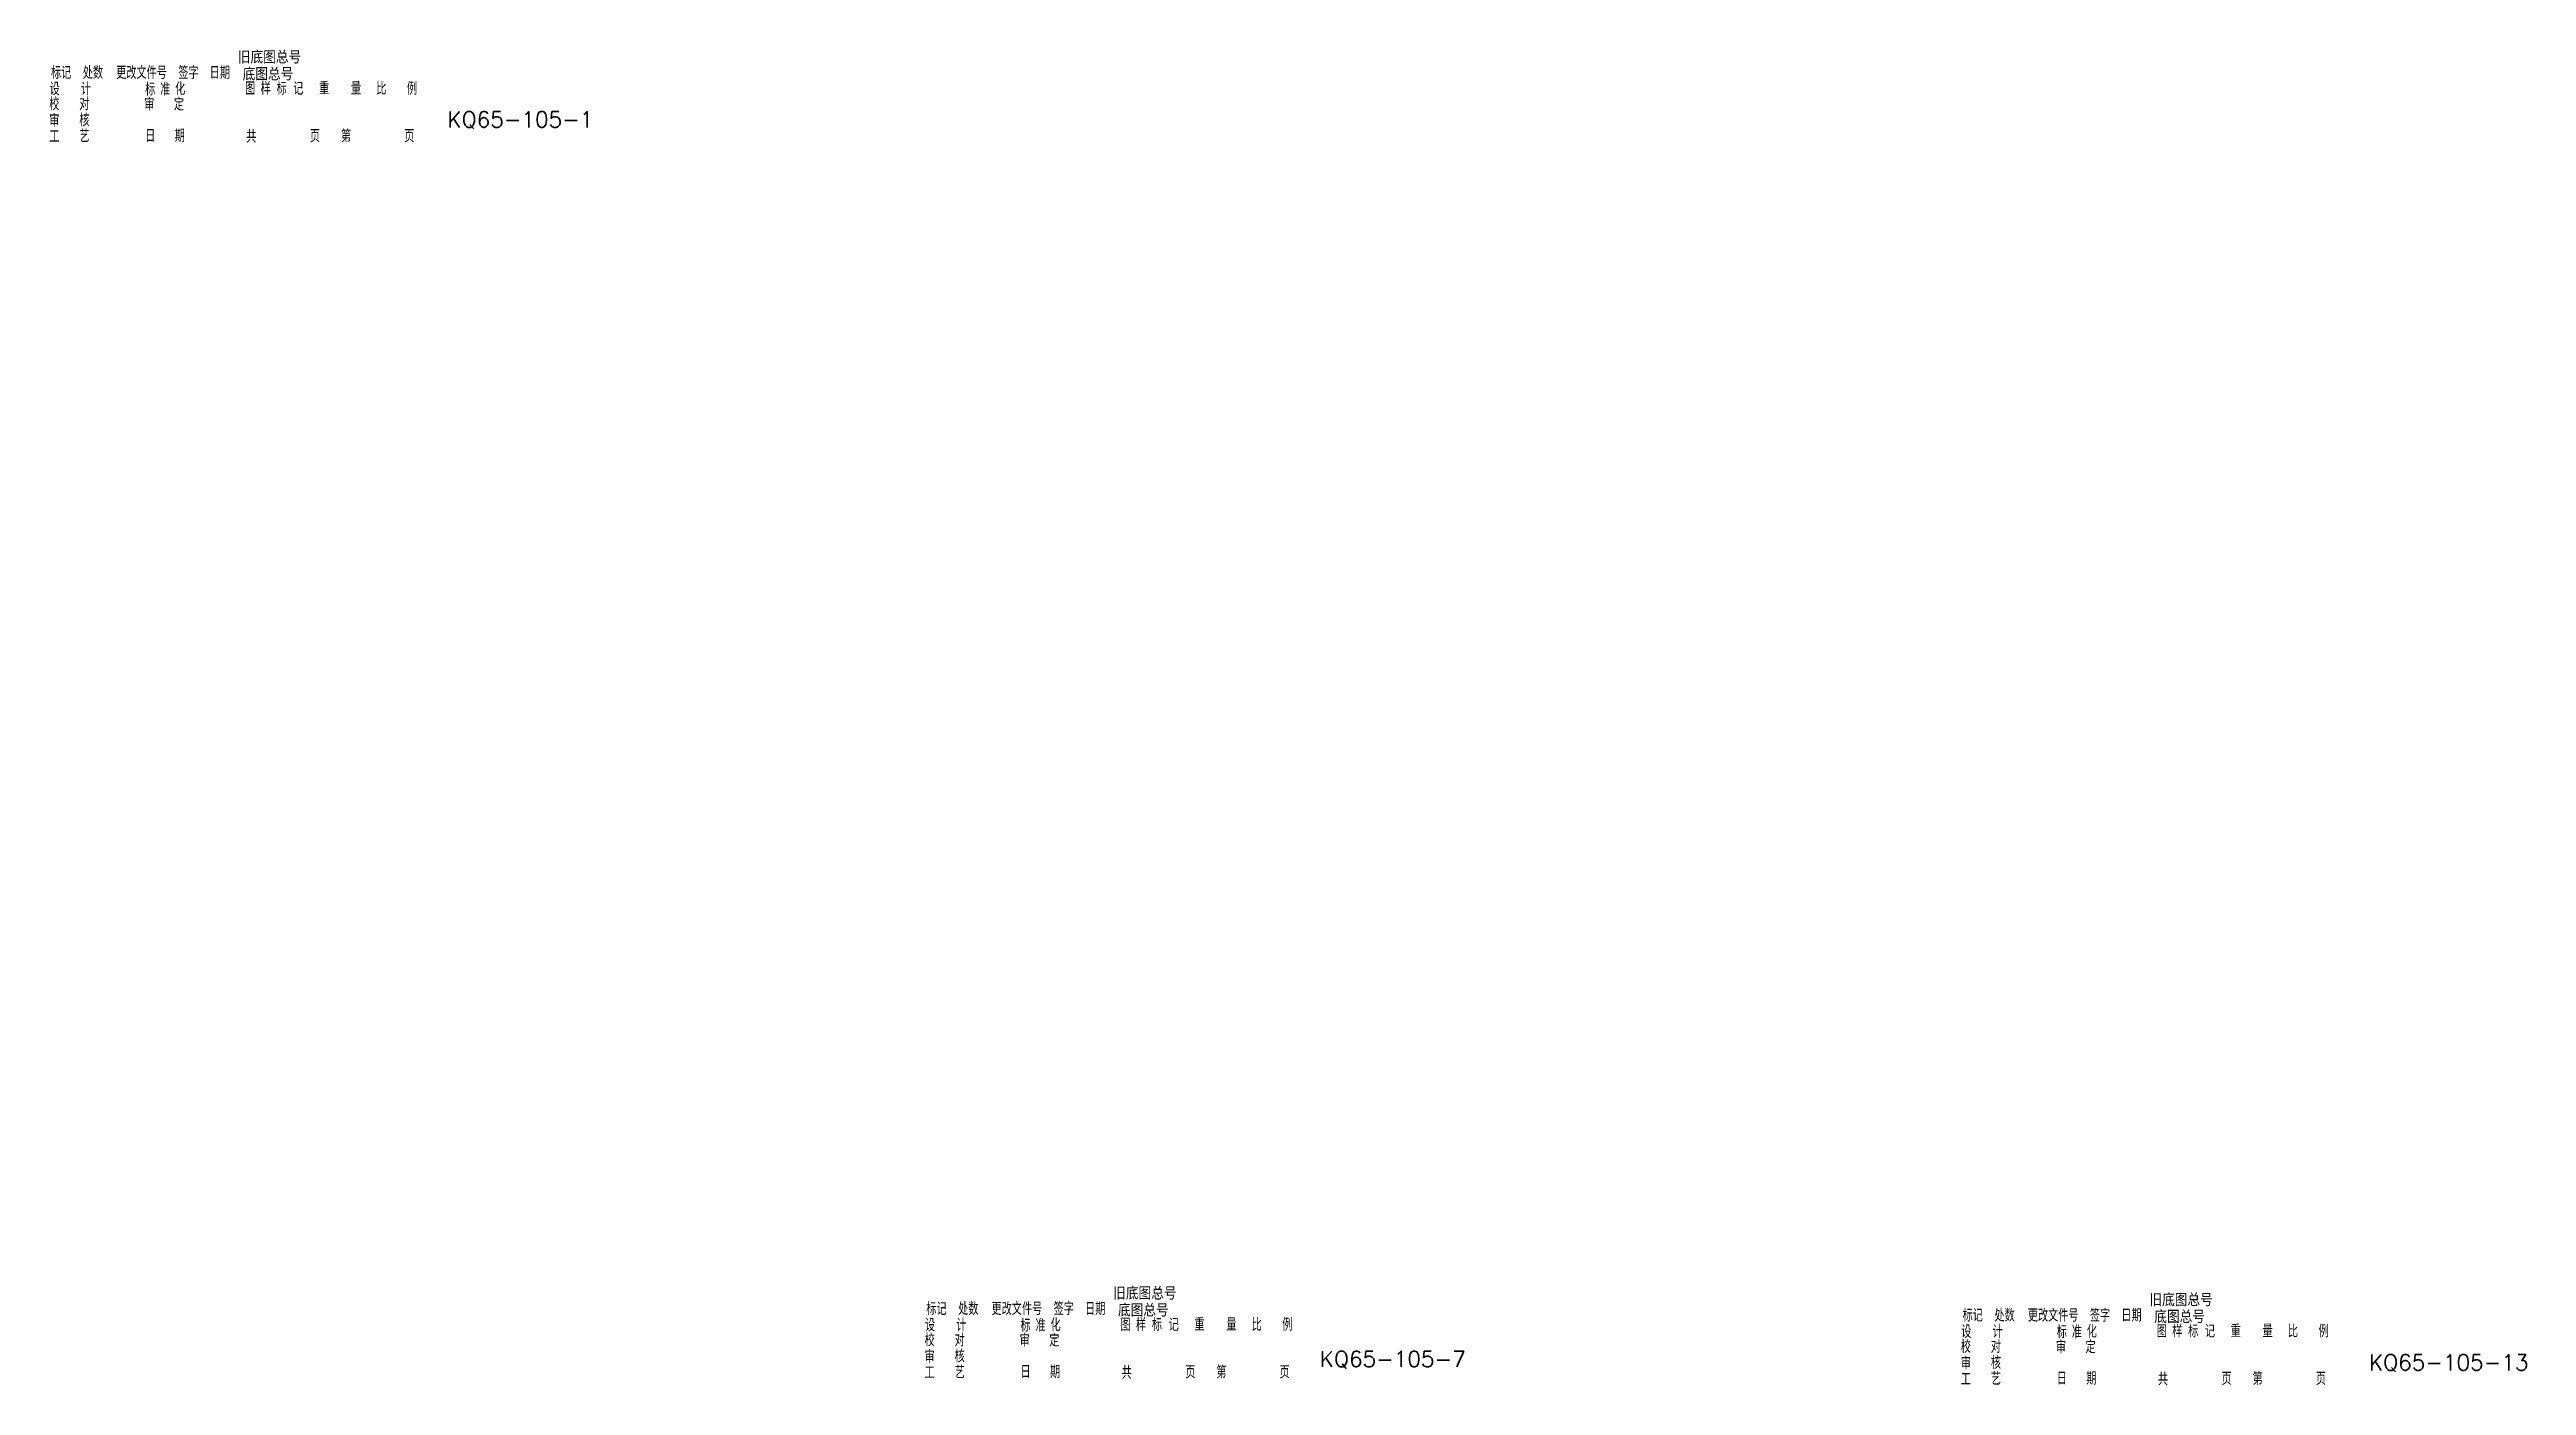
# Model space of a CAD drawing. Header units: millimetres. Extents: x 1188 to 14709, y -1491 to 2629.
# Drawn here: x 2639 to 3421, y 1716 to 2137 of the extents above; entities that cross this region are included whole.
import ezdxf

# ---------------------------------------------------------------- set-up
doc = ezdxf.new("R2010")
doc.units = ezdxf.units.MM
doc.layers.get('0').update_dxf_attribs({"lineweight": 50})
doc.layers.add('1', color=3, linetype='Continuous', lineweight=15)
doc.styles.add('GB2312', font='')
doc.styles.add('HZ', font='txt', dxfattribs={"width": 0.8, "bigfont": 'hztxt'})
doc.styles.add('HZTXT', font='txt', dxfattribs={"bigfont": 'HZTXT'})
doc.styles.get('GB2312').set_extended_font_data('FangSong_GB2312')

msp = doc.modelspace()

# ---------------------------------------------------------------- texts
at = {"color": 3, "char_height": 5, "width": 36.1292, "attachment_point": 1, "style": 'GB2312'}
for s, insert in [('{\\Ftxt,hztxt|c134;KQ65-105-1}', (2764.99098, 2117.82791)), ('{\\Ftxt,hztxt|c134;KQ65-105-7}', (3040.32544, 1726.57775)), ('{\\Ftxt,hztxt|c134;KQ65-105-13}', (3371.47766, 1725.47634))]:
    msp.add_mtext(s, dxfattribs=dict(at, insert=insert))
at = {"layer": '1', "style": 'HZTXT'}
for s, p in [('旧底图总号', (2698.82888, 2132.97615)), ('底图总号', (2700.35442, 2127.63946)), ('旧底图总号', (2975.11444, 1742.78522)), ('旧底图总号', (3302.19408, 1740.71343)), ('底图总号', (2976.63998, 1737.44853)), ('底图总号', (3303.71962, 1735.37673))]:
    msp.add_text(s, height=4, dxfattribs=at).set_placement(p)
at = {"layer": '1', "style": 'HZ', "width": 0.8}
for s, p in [('设', (2639.42691, 2122.97019)), ('标记', (2639.85673, 2128.1089)), ('计', (2649.29296, 2122.97019)), ('处数', (2649.90093, 2128.1089)), ('更改文件号', (2660.43875, 2128.1089)), ('标', (2669.56097, 2122.88684)), ('准', (2674.31027, 2122.88684)), ('化', (2679.041, 2123.03381)), ('签字', (2680.03353, 2128.1089)), ('日期', (2689.95524, 2128.1089)), ('图', (2701.12425, 2123.11172)), ('样', (2706.02386, 2123.11172)), ('标', (2711.04596, 2123.11172)), ('记', (2716.31304, 2123.11172)), ('重', (2724.47777, 2123.18374)), ('量', (2734.52743, 2123.18374)), ('比', (2742.52595, 2123.11172)), ('例', (2752.20268, 2123.11172)), ('校', (2639.30442, 2118.22714)), ('对', (2648.78445, 2118.22714)), ('审', (2669.30672, 2118.12777)), ('定', (2678.66426, 2118.12777)), ('工', (2639.30442, 2107.97866)), ('审', (2639.30442, 2112.99964)), ('核', (2648.78445, 2113.14661)), ('艺', (2648.78445, 2108.12563)), ('日', (2669.56098, 2108.21676)), ('期', (2678.91852, 2108.21676)), ('共', (2701.49172, 2107.97321)), ('页', (2721.58012, 2108.12019)), ('第', (2731.37934, 2108.12019)), ('页', (2751.34525, 2108.12019)), ('设', (2915.71246, 1732.77926)), ('标记', (2916.14228, 1737.91797)), ('计', (2925.57851, 1732.77926)), ('处数', (2926.18648, 1737.91797)), ('更改文件号', (2936.7243, 1737.91797)), ('标', (2945.84653, 1732.69591)), ('准', (2950.59582, 1732.69591)), ('化', (2955.32656, 1732.84288)), ('签字', (2956.31908, 1737.91797)), ('日期', (2966.24079, 1737.91797)), ('图', (2977.4098, 1732.92079)), ('样', (2982.30941, 1732.92079)), ('标', (2987.33151, 1732.92079)), ('记', (2992.59859, 1732.92079)), ('重', (3000.76333, 1732.99281)), ('量', (3010.81298, 1732.99281)), ('比', (3018.8115, 1732.92079)), ('例', (3028.48823, 1732.92079)), ('标记', (3243.22192, 1735.84618)), ('处数', (3253.26612, 1735.84618)), ('更改文件号', (3263.80394, 1735.84618)), ('签字', (3283.39872, 1735.84618)), ('日期', (3293.32043, 1735.84618)), ('校', (2915.58997, 1728.03621)), ('对', (2925.07, 1728.03621)), ('审', (2945.59227, 1727.93683)), ('定', (2954.94981, 1727.93683)), ('校', (3242.66961, 1725.96441)), ('设', (3242.7921, 1730.70746)), ('对', (3252.14964, 1725.96441)), ('计', (3252.65815, 1730.70746)), ('审', (3272.67191, 1725.86504)), ('标', (3272.92617, 1730.62411)), ('准', (3277.67546, 1730.62411)), ('定', (3282.02945, 1725.86504)), ('化', (3282.4062, 1730.77109)), ('图', (3304.48944, 1730.84899)), ('样', (3309.38905, 1730.84899)), ('标', (3314.41115, 1730.84899)), ('记', (3319.67823, 1730.84899)), ('重', (3327.84297, 1730.92101)), ('量', (3337.89262, 1730.92101)), ('比', (3345.89114, 1730.84899)), ('例', (3355.56787, 1730.84899)), ('工', (2915.58997, 1717.78773)), ('审', (2915.58997, 1722.8087)), ('核', (2925.07, 1722.95568)), ('艺', (2925.07, 1717.9347)), ('日', (2945.84653, 1718.02583)), ('期', (2955.20407, 1718.02583)), ('共', (2977.77727, 1717.78228)), ('页', (2997.86567, 1717.92925)), ('第', (3007.66489, 1717.92925)), ('页', (3027.6308, 1717.92925)), ('审', (3242.66961, 1720.73691)), ('核', (3252.14964, 1720.88388)), ('艺', (3252.14964, 1715.86291)), ('日', (3272.92617, 1715.95404)), ('期', (3282.28371, 1715.95404)), ('共', (3304.85691, 1715.71048)), ('页', (3324.94531, 1715.85746)), ('第', (3334.74453, 1715.85746)), ('页', (3354.71044, 1715.85746)), ('工', (3242.66961, 1715.71593))]:
    msp.add_text(s, height=4, dxfattribs=at).set_placement(p)

doc.saveas('drawing.dxf')
